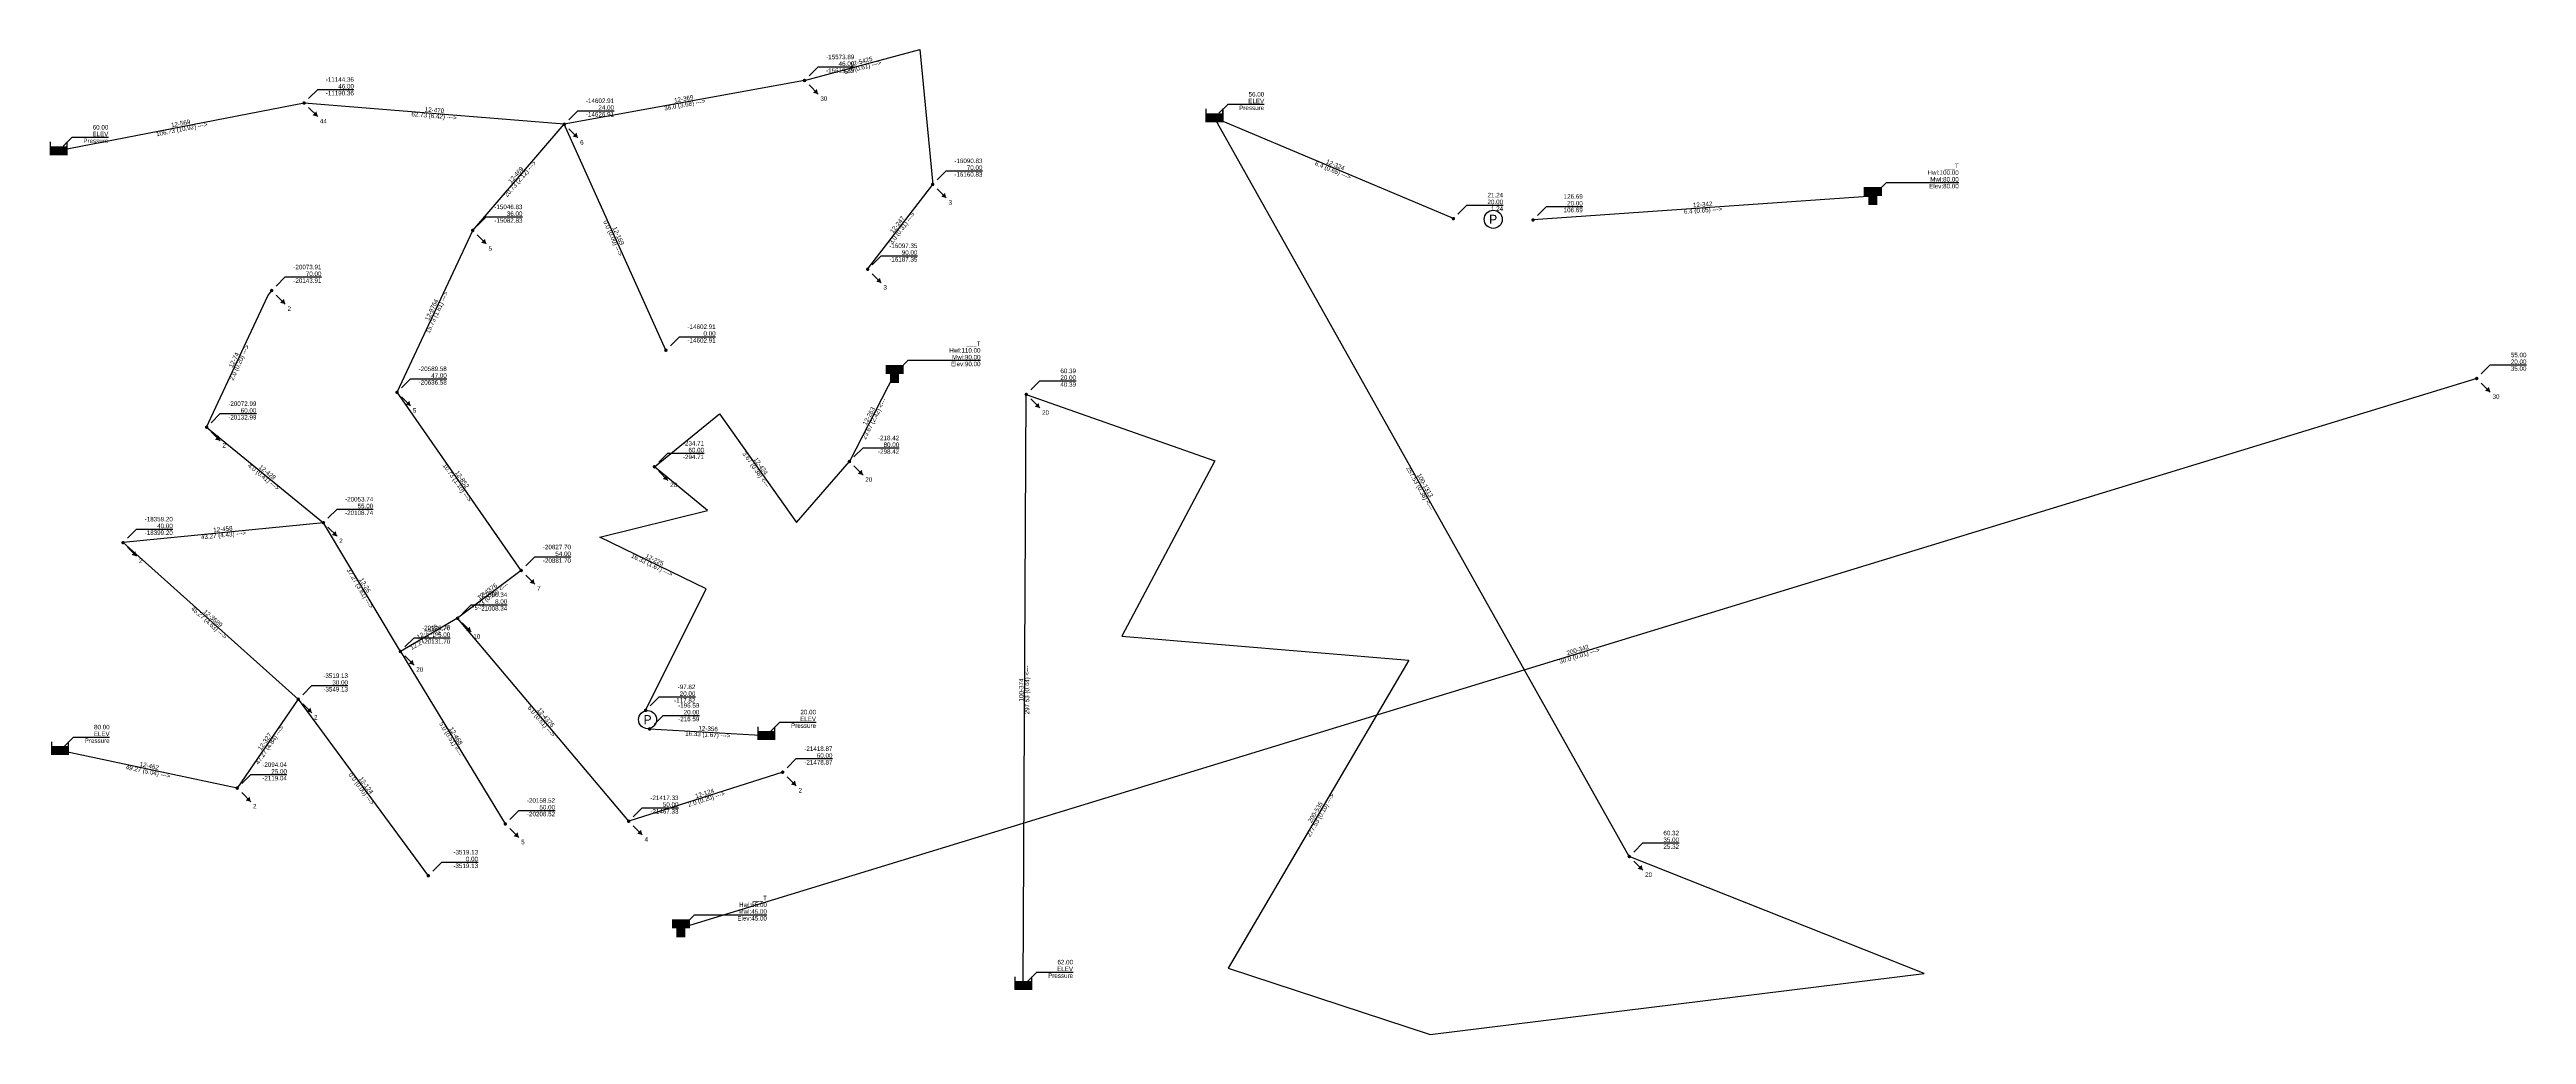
# Model space of a CAD drawing. Header units: metres. Extents: x -5986 to 7705, y 3671 to 9117.
import ezdxf
from ezdxf.enums import TextEntityAlignment as Align

# ---------------------------------------------------------------- set-up
doc = ezdxf.new("R2010")
doc.units = ezdxf.units.M

# ---------------------------------------------------------------- blocks, each defined once
blk = doc.blocks.new('tank')
for points in [[(100, 0), (100, 100), (-100, 100), (-100, 0)], [(50, 0), (50, -100), (-50, -100), (-50, 0)]]:
    blk.add_hatch(color=7).paths.add_polyline_path(points)
blk = doc.blocks.new('reservoir')
for points in [[(-100, 50), (-100, 100), (-85, 100), (-85, 50)], [(100, -50), (100, 50), (-100, 50), (-100, -50)], [(100, 50), (100, 100), (85, 100), (85, 50)]]:
    blk.add_hatch(color=7).paths.add_polyline_path(points)
blk = doc.blocks.new('junction')
h = blk.add_hatch(color=7)
edge = h.paths.add_edge_path()
edge.add_ellipse((0, 0), major_axis=(0, 50), ratio=1, start_angle=0, end_angle=360)
blk = doc.blocks.new('pump')
blk.add_circle((0, 0), 100)
blk.add_text('P', height=100).set_placement((0, 0), align=Align.MIDDLE_CENTER)
blk = doc.blocks.new('arrow')
blk.add_hatch(color=2).paths.add_polyline_path([(0, 0), (30, -50), (-30, -50)])

msp = doc.modelspace()

# ---------------------------------------------------------------- linework, layer by layer
for points in [[(-1813.073, 8945.853), (-1176.035, 9116.945)], [(-1176.035, 9116.945), (-1104.643, 8371.388)], [(-1813.073, 8945.853), (-3141.05, 8703.736)], [(-4579.08, 8821.126), (-5936.405, 8556.998)], [(-3141.05, 8703.736), (-4579.08, 8821.126)], [(-3647.295, 8116.785), (-3141.05, 8703.736)], [(-2579.357, 7454.277), (-3141.05, 8703.736)], [(2745.962, 4654.919), (452.936, 8739.546)], [(1773.576, 8181.942), (452.936, 8739.546)], [(-1464.15, 7901.828), (-1104.643, 8371.388)], [(4092.033, 8306.669), (2213.789, 8174.605)], [(-4065.498, 7221.684), (-3647.295, 8116.785)], [(-5117.92, 7028.738), (-4780.424, 7755.09)], [(-4780.424, 7755.09), (-4758.413, 7784.437)], [(7430.25, 7298.091), (-2496.329, 4258.443)], [(-1315.254, 7323.526), (-1564.708, 6839.292)], [(-3379.078, 6236.354), (-4065.498, 7221.684)], [(-603.576, 3941.221), (-587.372, 7209.985)], [(-587.372, 7209.985), (455.213, 6842.878)], [(-5117.92, 7028.738), (-4472.274, 6500.482)], [(-2643.231, 6809.944), (-2283.723, 7103.42)], [(-2283.723, 7103.42), (-1858.184, 6501.795)], [(-2349.755, 6567.827), (-2643.231, 6809.944)], [(-1858.184, 6501.795), (-1564.708, 6839.292)], [(455.213, 6842.878), (-58.737, 5873.715)], [(-4472.274, 6500.482), (-5580.144, 6390.429)], [(-4046.735, 5788.804), (-4472.274, 6500.482)], [(-2944.043, 6421.089), (-2349.755, 6567.827)], [(-5580.144, 6390.429), (-4611.675, 5524.676)], [(-2357.092, 6134.95), (-2944.043, 6421.089)], [(-3379.078, 6236.354), (-3731.249, 5972.226)], [(-2691.517, 5463.072), (-2357.092, 6134.95)], [(-3731.249, 5972.226), (-4046.735, 5788.804)], [(-2784.79, 4849.682), (-3731.249, 5972.226)], [(-4046.735, 5788.804), (-3467.121, 4835.008)], [(-58.737, 5873.715), (1527.166, 5741.557)], [(1527.166, 5741.557), (528.634, 4038.179)], [(-4611.675, 5524.676), (-4949.172, 5033.104)], [(-4611.675, 5524.676), (-3892.66, 4548.87)], [(-2669.522, 5360.429), (-2024.338, 5323.771)], [(-4949.172, 5033.104), (-5929.068, 5240.725)], [(-1933.711, 5121.147), (-2784.79, 4849.682)], [(4375.918, 4008.811), (2745.962, 4654.919)], [(528.634, 4038.179), (1644.64, 3671.072)], [(1644.64, 3671.072), (4375.918, 4008.811)]]:
    msp.add_lwpolyline(points)
at = {"color": 210}
for points in [[(-1788.073, 8970.853), (-1738.073, 9020.853), (-1538.073, 9020.853)], [(-4554.08, 8846.126), (-4504.08, 8896.126), (-4304.08, 8896.126)], [(-3116.05, 8728.736), (-3066.05, 8778.736), (-2866.05, 8778.736)], [(477.936, 8764.546), (527.936, 8814.546), (727.936, 8814.546)], [(-5911.405, 8581.998), (-5861.405, 8631.998), (-5661.405, 8631.998)], [(-1079.643, 8396.388), (-1029.643, 8446.388), (-829.643, 8446.388)], [(4117.033, 8331.669), (4167.033, 8381.669), (4567.033, 8381.669)], [(1798.576, 8206.942), (1848.576, 8256.942), (2048.576, 8256.942)], [(2238.789, 8199.605), (2288.789, 8249.605), (2488.789, 8249.605)], [(-3622.295, 8141.785), (-3572.295, 8191.785), (-3372.295, 8191.785)], [(-1439.15, 7926.828), (-1389.15, 7976.828), (-1189.15, 7976.828)], [(-4733.413, 7809.437), (-4683.413, 7859.437), (-4483.413, 7859.437)], [(-2554.357, 7479.277), (-2504.357, 7529.277), (-2304.357, 7529.277)], [(-1290.254, 7348.526), (-1240.254, 7398.526), (-840.254, 7398.526)], [(-4040.498, 7246.684), (-3990.498, 7296.684), (-3790.498, 7296.684)], [(-562.372, 7234.985), (-512.372, 7284.985), (-312.372, 7284.985)], [(7455.25, 7323.091), (7505.25, 7373.091), (7705.25, 7373.091)], [(-5092.92, 7053.738), (-5042.92, 7103.738), (-4842.92, 7103.738)], [(-2618.231, 6834.944), (-2568.231, 6884.944), (-2368.231, 6884.944)], [(-1539.708, 6864.292), (-1489.708, 6914.292), (-1289.708, 6914.292)], [(-4447.274, 6525.482), (-4397.274, 6575.482), (-4197.274, 6575.482)], [(-5555.144, 6415.429), (-5505.144, 6465.429), (-5305.144, 6465.429)], [(-3354.078, 6261.354), (-3304.078, 6311.354), (-3104.078, 6311.354)], [(-3706.249, 5997.226), (-3656.249, 6047.226), (-3456.249, 6047.226)], [(-4021.735, 5813.804), (-3971.735, 5863.804), (-3771.735, 5863.804)], [(-4586.675, 5549.676), (-4536.675, 5599.676), (-4336.675, 5599.676)], [(-2666.517, 5488.072), (-2616.517, 5538.072), (-2416.517, 5538.072)], [(-2644.522, 5385.429), (-2594.522, 5435.429), (-2394.522, 5435.429)], [(-1999.338, 5348.771), (-1949.338, 5398.771), (-1749.338, 5398.771)], [(-5904.068, 5265.725), (-5854.068, 5315.725), (-5654.068, 5315.725)], [(-4924.172, 5058.104), (-4874.172, 5108.104), (-4674.172, 5108.104)], [(-1908.711, 5146.147), (-1858.711, 5196.147), (-1658.711, 5196.147)], [(-3442.121, 4860.008), (-3392.121, 4910.008), (-3192.121, 4910.008)], [(-2759.79, 4874.682), (-2709.79, 4924.682), (-2509.79, 4924.682)], [(2770.962, 4679.919), (2820.962, 4729.919), (3020.962, 4729.919)], [(-3867.66, 4573.87), (-3817.66, 4623.87), (-3617.66, 4623.87)], [(-2471.329, 4283.443), (-2421.329, 4333.443), (-2021.329, 4333.443)], [(-578.576, 3966.221), (-528.576, 4016.221), (-328.576, 4016.221)]]:
    msp.add_lwpolyline(points, dxfattribs=at)
at = {"color": 2}
for points in [[(-1788.073, 8920.853), (-1738.073, 8870.853)], [(-4554.08, 8796.126), (-4504.08, 8746.126)], [(-3116.05, 8678.736), (-3066.05, 8628.736)], [(-1079.643, 8346.388), (-1029.643, 8296.388)], [(-3622.295, 8091.785), (-3572.295, 8041.785)], [(-1439.15, 7876.828), (-1389.15, 7826.828)], [(-4733.413, 7759.437), (-4683.413, 7709.437)], [(7455.25, 7273.091), (7505.25, 7223.091)], [(-4040.498, 7196.684), (-3990.498, 7146.684)], [(-562.372, 7184.985), (-512.372, 7134.985)], [(-5092.92, 7003.738), (-5042.92, 6953.738)], [(-2618.231, 6784.944), (-2568.231, 6734.944)], [(-1539.708, 6814.292), (-1489.708, 6764.292)], [(-4447.274, 6475.482), (-4397.274, 6425.482)], [(-5555.144, 6365.429), (-5505.144, 6315.429)], [(-3354.078, 6211.354), (-3304.078, 6161.354)], [(-3706.249, 5947.226), (-3656.249, 5897.226)], [(-4021.735, 5763.804), (-3971.735, 5713.804)], [(-4586.675, 5499.676), (-4536.675, 5449.676)], [(-1908.711, 5096.147), (-1858.711, 5046.147)], [(-4924.172, 5008.104), (-4874.172, 4958.104)], [(-3442.121, 4810.008), (-3392.121, 4760.008)], [(-2759.79, 4824.682), (-2709.79, 4774.682)], [(2770.962, 4629.919), (2820.962, 4579.919)]]:
    msp.add_lwpolyline(points, dxfattribs=at)

# ---------------------------------------------------------------- block references
for name, p, xscale, yscale in [('junction', (-1813.073, 8945.853), 0.2, 0.2), ('junction', (-4579.08, 8821.126), 0.2, 0.2), ('reservoir', (452.936, 8739.546), 0.5, 0.5), ('junction', (-3141.05, 8703.736), 0.2, 0.2), ('reservoir', (-5936.405, 8556.998), 0.5, 0.5), ('junction', (-1104.643, 8371.388), 0.2, 0.2), ('tank', (4092.033, 8306.669), 0.5, 0.5), ('pump', (1993.6825, 8178.2735), 0.5, 0.5), ('junction', (-3647.295, 8116.785), 0.2, 0.2), ('junction', (1773.576, 8181.942), 0.2, 0.2), ('junction', (2213.789, 8174.605), 0.2, 0.2), ('junction', (-1464.15, 7901.828), 0.2, 0.2), ('junction', (-4758.413, 7784.437), 0.2, 0.2), ('junction', (-2579.357, 7454.277), 0.2, 0.2), ('tank', (-1315.254, 7323.526), 0.5, 0.5), ('junction', (7430.25, 7298.091), 0.2, 0.2), ('junction', (-4065.498, 7221.684), 0.2, 0.2), ('junction', (-587.372, 7209.985), 0.2, 0.2), ('junction', (-5117.92, 7028.738), 0.2, 0.2), ('junction', (-1564.708, 6839.292), 0.2, 0.2), ('junction', (-2643.231, 6809.944), 0.2, 0.2), ('junction', (-4472.274, 6500.482), 0.2, 0.2), ('junction', (-5580.144, 6390.429), 0.2, 0.2), ('junction', (-3379.078, 6236.354), 0.2, 0.2), ('junction', (-3731.249, 5972.226), 0.2, 0.2), ('junction', (-4046.735, 5788.804), 0.2, 0.2), ('junction', (-4611.675, 5524.676), 0.2, 0.2), ('pump', (-2680.5195, 5411.7505), 0.5, 0.5), ('junction', (-2691.517, 5463.072), 0.2, 0.2), ('junction', (-2669.522, 5360.429), 0.2, 0.2), ('reservoir', (-2024.338, 5323.771), 0.5, 0.5), ('reservoir', (-5929.068, 5240.725), 0.5, 0.5), ('junction', (-1933.711, 5121.147), 0.2, 0.2), ('junction', (-4949.172, 5033.104), 0.2, 0.2), ('junction', (-3467.121, 4835.008), 0.2, 0.2), ('junction', (-2784.79, 4849.682), 0.2, 0.2), ('junction', (2745.962, 4654.919), 0.2, 0.2), ('junction', (-3892.66, 4548.87), 0.2, 0.2), ('tank', (-2496.329, 4258.443), 0.5, 0.5), ('reservoir', (-603.576, 3941.221), 0.5, 0.5)]:
    msp.add_blockref(name, p, dxfattribs=dict(xscale=xscale, yscale=yscale))
at = {"xscale": 0.5, "yscale": 0.5, "rotation": 225}
for p in [(-4504.08, 8746.126), (-1738.073, 8870.853), (-3066.05, 8628.736), (-1029.643, 8296.388), (-3572.295, 8041.785), (-1389.15, 7826.828), (-4683.413, 7709.437), (-3990.498, 7146.684), (-512.372, 7134.985), (7505.25, 7223.091), (-5042.92, 6953.738), (-2568.231, 6734.944), (-1489.708, 6764.292), (-4397.274, 6425.482), (-5505.144, 6315.429), (-3304.078, 6161.354), (-3656.249, 5897.226), (-3971.735, 5713.804), (-4536.675, 5449.676), (-1858.711, 5046.147), (-4874.172, 4958.104), (-2709.79, 4774.682), (-3392.121, 4760.008), (2820.962, 4579.919)]:
    msp.add_blockref('arrow', p, dxfattribs=at)

# ---------------------------------------------------------------- texts
at = {"color": 1}
for s, p in [('-15573.89', (-1538.073, 9075.853)), ('-11144.36', (-4304.08, 8951.126)), ('-15619.89', (-1538.073, 9000.853)), ('-11190.36', (-4304.08, 8876.126)), ('-14602.91', (-2866.05, 8833.736)), ('-14626.91', (-2866.05, 8758.736)), ('-16090.83', (-829.643, 8501.388)), ('-16160.83', (-829.643, 8426.388)), ('-15046.83', (-3372.295, 8246.785)), ('-15082.83', (-3372.295, 8171.785)), ('-16097.35', (-1189.15, 8031.828)), ('-16187.35', (-1189.15, 7956.828)), ('-20073.91', (-4483.413, 7914.437)), ('-20143.91', (-4483.413, 7839.437)), ('-14602.91', (-2304.357, 7584.277)), ('-14602.91', (-2304.357, 7509.277)), ('-20589.58', (-3790.498, 7351.684)), ('-20636.58', (-3790.498, 7276.684)), ('-20072.99', (-4842.92, 7158.738)), ('-20132.99', (-4842.92, 7083.738)), ('-234.71', (-2368.231, 6939.944)), ('-294.71', (-2368.231, 6864.944)), ('-218.42', (-1289.708, 6969.292)), ('-298.42', (-1289.708, 6894.292)), ('-20053.74', (-4197.274, 6630.482)), ('-18359.20', (-5305.144, 6520.429)), ('-18399.20', (-5305.144, 6445.429)), ('-20108.74', (-4197.274, 6555.482)), ('-20827.70', (-3104.078, 6366.354)), ('-20881.70', (-3104.078, 6291.354)), ('-21000.34', (-3456.249, 6102.226)), ('-21008.34', (-3456.249, 6027.226)), ('-20126.70', (-3771.735, 5918.804)), ('-20131.70', (-3771.735, 5843.804)), ('-3519.13', (-4336.675, 5654.676)), ('-3549.13', (-4336.675, 5579.676)), ('-117.82', (-2416.517, 5518.072)), ('-97.82', (-2416.517, 5593.072)), ('-196.59', (-2394.522, 5490.429)), ('-216.59', (-2394.522, 5415.429)), ('-21418.87', (-1658.711, 5251.147)), ('-2094.04', (-4674.172, 5163.104)), ('-2119.04', (-4674.172, 5088.104)), ('-21478.87', (-1658.711, 5176.147)), ('-20158.52', (-3192.121, 4965.008)), ('-21417.33', (-2509.79, 4979.682)), ('-20208.52', (-3192.121, 4890.008)), ('-21467.33', (-2509.79, 4904.682)), ('-3519.13', (-3617.66, 4678.87)), ('-3519.13', (-3617.66, 4603.87))]:
    msp.add_text(s, height=25, dxfattribs=at).set_placement(p, align=Align.MIDDLE_RIGHT)
at = {"color": 210}
for s, p in [('46.00', (-1538.073, 9038.353)), ('46.00', (-4304.08, 8913.626)), ('24.00', (-2866.05, 8796.236)), ('Pressure', (727.936, 8794.546)), ('ELEV', (727.936, 8832.046)), ('56.00', (727.936, 8869.546)), ('ELEV', (-5661.405, 8649.498)), ('60.00', (-5661.405, 8686.998)), ('Pressure', (-5661.405, 8611.998)), ('70.00', (-829.643, 8463.888)), ('Hwl:100.00', (4567.033, 8436.669)), ('Elev:80.00', (4567.033, 8361.669)), ('Mwl:80.00', (4567.033, 8399.169)), ('___T', (4567.033, 8474.169)), ('36.00', (-3372.295, 8209.285)), ('21.24', (2048.576, 8311.942)), ('20.00', (2048.576, 8274.442)), ('1.24', (2048.576, 8236.942)), ('126.69', (2488.789, 8304.605)), ('106.69', (2488.789, 8229.605)), ('20.00', (2488.789, 8267.105)), ('90.00', (-1189.15, 7994.328)), ('70.00', (-4483.413, 7876.937)), ('0.00', (-2304.357, 7546.777)), ('Hwl:110.00', (-840.254, 7453.526)), ('Mwl:90.00', (-840.254, 7416.026)), ('___T', (-840.254, 7491.026)), ('55.00', (7705.25, 7428.091)), ('20.00', (7705.25, 7390.591)), ('47.00', (-3790.498, 7314.184)), ('Elev:90.00', (-840.254, 7378.526)), ('40.39', (-312.372, 7264.985)), ('20.00', (-312.372, 7302.485)), ('60.39', (-312.372, 7339.985)), ('35.00', (7705.25, 7353.091)), ('60.00', (-4842.92, 7121.238)), ('60.00', (-2368.231, 6902.444)), ('80.00', (-1289.708, 6931.792)), ('55.00', (-4197.274, 6592.982)), ('40.00', (-5305.144, 6482.929)), ('54.00', (-3104.078, 6328.854)), ('8.00', (-3456.249, 6064.726)), ('5.00', (-3771.735, 5881.304)), ('30.00', (-4336.675, 5617.176)), ('20.00', (-2416.517, 5555.572)), ('ELEV', (-5654.068, 5333.225)), ('80.00', (-5654.068, 5370.725)), ('20.00', (-2394.522, 5452.929)), ('Pressure', (-1749.338, 5378.771)), ('ELEV', (-1749.338, 5416.271)), ('20.00', (-1749.338, 5453.771)), ('Pressure', (-5654.068, 5295.725)), ('60.00', (-1658.711, 5213.647)), ('25.00', (-4674.172, 5125.604)), ('50.00', (-3192.121, 4927.508)), ('50.00', (-2509.79, 4942.182)), ('60.32', (3020.962, 4784.919)), ('35.00', (3020.962, 4747.419)), ('25.32', (3020.962, 4709.919)), ('0.00', (-3617.66, 4641.37)), ('Hwl:65.00', (-2021.329, 4388.443)), ('___T', (-2021.329, 4425.943)), ('Elev:45.00', (-2021.329, 4313.443)), ('Mwl:45.00', (-2021.329, 4350.943)), ('Pressure', (-328.576, 3996.221)), ('ELEV', (-328.576, 4033.721)), ('62.00', (-328.576, 4071.221))]:
    msp.add_text(s, height=25, dxfattribs=at).set_placement(p, align=Align.MIDDLE_RIGHT)
for s, rotation, p in [('6.0 (0.61) --->', 15.03340865, (-1494.554, 9031.399)), ('62.73 (6.42) --->', -4.66685029, (-3860.065, 8762.431)), ('36.0 (3.68) --->', 10.33268575, (-2477.0615, 8824.7945)), ('106.73 (10.92) --->', 11.01182577, (-5257.7425, 8689.062)), ('20.73 (2.12) --->', 49.2222435, (-3394.1725, 8410.2605)), ('6.4 (0.65) --->', -22.89056802, (1113.256, 8460.744)), ('6.4 (0.65) --->', 4.02198923, (3152.911, 8240.637)), ('0.0 (0.00) --->', -65.79374888, (-2860.2035, 8079.0065)), ('3.0 (0.31) --->', 52.56141881, (-1284.3965, 8136.608)), ('15.73 (1.61) --->', 64.95739795, (-3856.3965, 7669.2345)), ('2.0 (0.20) --->', 65.07828714, (-4949.172, 7391.914)), ('23.67 (2.42) <---', 62.74466029, (-1439.981, 7081.409)), ('3.67 (0.38) <---', -54.72761881, (-2070.9535, 6802.6075)), ('4.0 (0.41) --->', -39.28941653, (-4795.097, 6764.61)), ('10.73 (1.10) --->', -55.13739916, (-3722.288, 6729.019)), ('257.53 (0.38) <---', -60.69103742, (1599.449, 6697.2325)), ('43.27 (4.43) --->', 5.6730062, (-5026.209, 6445.4555)), ('16.33 (1.67) --->', -25.98926415, (-2650.5675, 6278.0195)), ('37.27 (3.81) --->', -59.12321199, (-4259.5045, 6144.643)), ('45.27 (4.63) --->', -41.79479752, (-5095.9095, 5957.5525)), ('3.73 (0.38) <---', 36.86987161, (-3555.1635, 6104.29)), ('12.27 (1.26) --->', 30.1735074, (-3888.992, 5880.515)), ('30.0 (0.01) --->', 17.0252716, (2466.9605, 5778.267)), ('297.53 (0.44) <---', 89.71597423, (-595.474, 5575.603)), ('6.0 (0.61) --->', -49.86450449, (-3258.0195, 5410.954)), ('47.27 (4.84) --->', 55.52780149, (-4780.4235, 5278.89)), ('5.0 (0.51) <---', -58.7132934, (-3756.928, 5311.906)), ('16.33 (1.67) --->', -3.25192951, (-2346.93, 5342.1)), ('49.27 (5.04) --->', -11.962942, (-5439.12, 5136.9145)), ('0.0 (0.00) --->', -53.61564618, (-4252.1675, 5036.773)), ('2.0 (0.20) --->', 17.69089858, (-2359.2505, 4985.4145)), ('277.53 (0.10) --->', 59.62087226, (1027.9, 4889.868))]:
    msp.add_text(s, height=25, rotation=rotation).set_placement(p, align=Align.TOP_CENTER)
for s, rotation, p in [('12-5425', 15.03340865, (-1494.554, 9031.399)), ('12-470', -4.66685029, (-3860.065, 8762.431)), ('12-369', 10.33268575, (-2477.0615, 8824.7945)), ('12-569', 11.01182577, (-5257.7425, 8689.062)), ('12-324', -22.89056802, (1113.256, 8460.744)), ('12-469', 49.2222435, (-3394.1725, 8410.2605)), ('12-342', 4.02198923, (3152.911, 8240.637)), ('12-169', -65.79374888, (-2860.2035, 8079.0065)), ('12-247', 52.56141881, (-1284.3965, 8136.608)), ('12-9764', 64.95739795, (-3856.3965, 7669.2345)), ('12-74', 65.07828714, (-4949.172, 7391.914)), ('12-263', 62.74466029, (-1439.981, 7081.409)), ('12-424', -54.72761881, (-2070.9535, 6802.6075)), ('12-428', -39.28941653, (-4795.097, 6764.61)), ('12-852', -55.13739916, (-3722.288, 6729.019)), ('100-1313', -60.69103742, (1599.449, 6697.2325)), ('12-458', 5.6730062, (-5026.209, 6445.4555)), ('12-225', -25.98926415, (-2650.5675, 6278.0195)), ('12-26', -59.12321199, (-4259.5045, 6144.643)), ('12-4376', 36.86987161, (-3555.1635, 6104.29)), ('12-3689', -41.79479752, (-5095.9095, 5957.5525)), ('12-2436', 30.1735074, (-3888.992, 5880.515)), ('200-342', 17.0252716, (2466.9605, 5778.267)), ('100-374', 89.71597423, (-595.474, 5575.603)), ('12-468', -58.7132934, (-3756.928, 5311.906)), ('12-4376', -49.86450449, (-3258.0195, 5410.954)), ('12-356', -3.25192951, (-2346.93, 5342.1)), ('12-327', 55.52780149, (-4780.4235, 5278.89)), ('12-462', -11.962942, (-5439.12, 5136.9145)), ('12-124', -53.61564618, (-4252.1675, 5036.773)), ('12-124', 17.69089858, (-2359.2505, 4985.4145)), ('200-535', 59.62087226, (1027.9, 4889.868))]:
    msp.add_text(s, height=25, rotation=rotation).set_placement(p, align=Align.BOTTOM_CENTER)
at = {"color": 2}
for s, p in [('30', (-1725.573, 8858.353)), ('44', (-4491.58, 8733.626)), ('6', (-3053.55, 8616.236)), ('3', (-1017.143, 8283.888)), ('5', (-3559.795, 8029.285)), ('3', (-1376.65, 7814.328)), ('2', (-4670.913, 7696.937)), ('5', (-3977.998, 7134.184)), ('20', (-499.872, 7122.485)), ('30', (7517.75, 7210.591)), ('2', (-5030.42, 6941.238)), ('20', (-2555.731, 6722.444)), ('20', (-1477.208, 6751.792)), ('2', (-5492.644, 6302.929)), ('2', (-4384.774, 6412.982)), ('7', (-3291.578, 6148.854)), ('10', (-3643.749, 5884.726)), ('20', (-3959.235, 5701.304)), ('2', (-4524.175, 5437.176)), ('2', (-4861.672, 4945.604)), ('2', (-1846.211, 5033.647)), ('5', (-3379.621, 4747.508)), ('4', (-2697.29, 4762.182)), ('20', (2833.462, 4567.419))]:
    msp.add_text(s, height=25, dxfattribs=at).set_placement(p, align=Align.TOP_LEFT)

doc.saveas('drawing.dxf')
